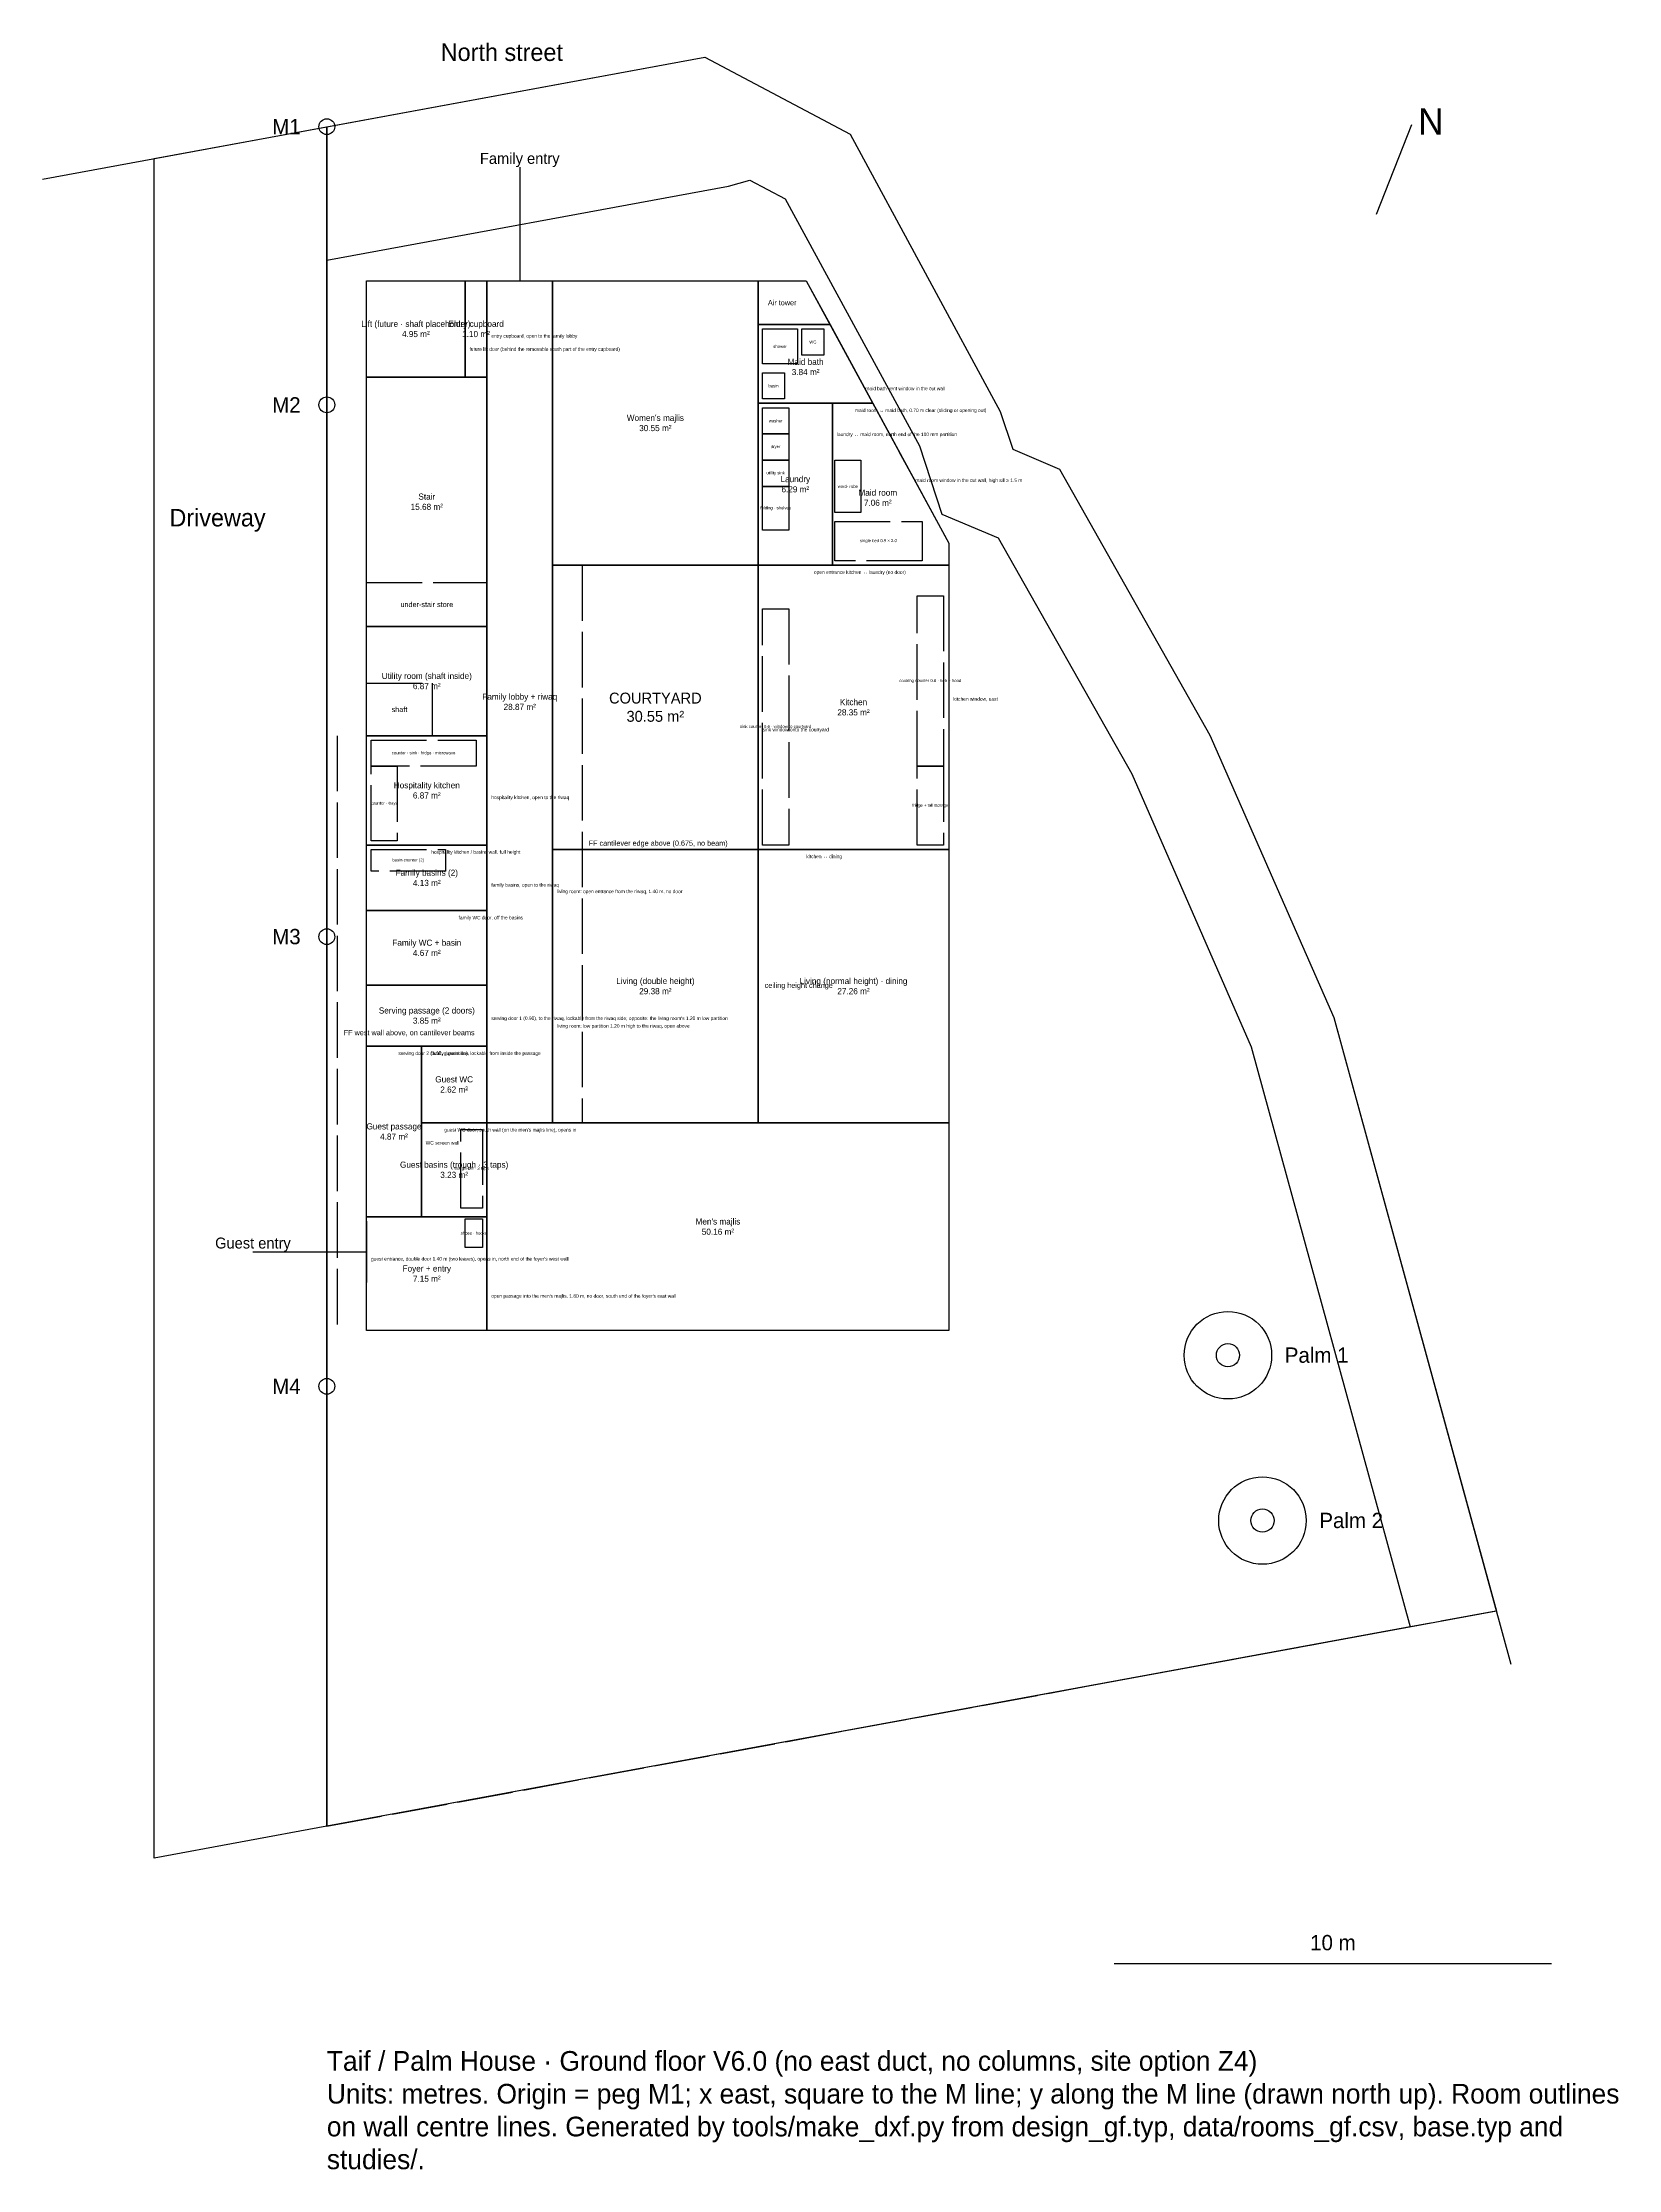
# Model space of a CAD drawing. Header units: metres. Extents: x -6.5 to 29.5, y -46.7 to 1.9.
import ezdxf

# ---------------------------------------------------------------- set-up
doc = ezdxf.new("R2010")
doc.units = ezdxf.units.M
doc.linetypes.add('DASHED', pattern=[1.524, 1.27, -0.254])
for name, color, linetype in [('AIR-TOWER', 4, 'CONTINUOUS'), ('ANNOTATION', 7, 'CONTINUOUS'), ('BUILDING-OUTLINE', 1, 'CONTINUOUS'), ('COURTYARD', 150, 'CONTINUOUS'), ('DOORS', 1, 'CONTINUOUS'), ('ENTRIES', 30, 'CONTINUOUS'), ('FIXTURES', 8, 'DASHED'), ('MARKS', 4, 'DASHED'), ('OPENINGS', 6, 'CONTINUOUS'), ('ROOM-LABELS', 7, 'CONTINUOUS'), ('ROOMS-CIRC', 9, 'CONTINUOUS'), ('ROOMS-CORE', 252, 'CONTINUOUS'), ('ROOMS-FAMILY', 40, 'CONTINUOUS'), ('ROOMS-GUEST', 32, 'CONTINUOUS'), ('ROOMS-SERVICE', 140, 'CONTINUOUS'), ('SITE-DRIVEWAY', 5, 'CONTINUOUS'), ('SITE-ENVELOPE', 3, 'CONTINUOUS'), ('SITE-LAND', 8, 'CONTINUOUS'), ('SITE-LANE', 7, 'CONTINUOUS'), ('SITE-PALMS', 94, 'CONTINUOUS'), ('SITE-PEGS', 94, 'CONTINUOUS'), ('SITE-SOUTH', 3, 'DASHED'), ('WALLS-SPECIAL', 7, 'CONTINUOUS'), ('WINDOWS', 4, 'CONTINUOUS')]:
    doc.layers.add(name, color=color, linetype=linetype)

msp = doc.modelspace()

# ---------------------------------------------------------------- linework, layer by layer
at = {"layer": 'AIR-TOWER'}
msp.add_lwpolyline([(9.86, -3.525), (10.961, -3.525), (11.504, -4.525), (9.86, -4.525)], close=True, dxfattribs=at)
at = {"layer": 'ANNOTATION'}
for p, q in [((24, -2), (24.803, 0.048)), ((18, -42), (28, -42))]:
    msp.add_line(p, q, dxfattribs=at)
at = {"layer": 'BUILDING-OUTLINE'}
msp.add_lwpolyline([(0.91, -3.525), (10.961, -3.525), (14.221, -9.525), (14.221, -27.525), (0.91, -27.525)], close=True, dxfattribs=at)
at = {"layer": 'COURTYARD'}
msp.add_lwpolyline([(5.16, -10.025), (9.86, -10.025), (9.86, -16.525), (5.16, -16.525)], close=True, dxfattribs=at)
at = {"layer": 'DOORS'}
for p, q in [((3.16, -4.425), (3.16, -5.425)), ((11.625, -6.325), (12.325, -6.325)), ((10.31, -16.525), (11.41, -16.525)), ((2.51, -17.925), (3.31, -17.925)), ((3.66, -19.775), (3.66, -20.675)), ((1.01, -21.025), (2.06, -21.025)), ((2.21, -22.775), (2.96, -22.775)), ((0.91, -25.025), (0.91, -26.425))]:
    msp.add_line(p, q, dxfattribs=at)
at = {"layer": 'ENTRIES'}
for p, q in [((4.41, -0.925), (4.41, -3.525)), ((-1.69, -25.725), (0.91, -25.725))]:
    msp.add_line(p, q, dxfattribs=at)
at = {"layer": 'FIXTURES'}
for points in [[(9.96, -4.625), (10.76, -4.625), (10.76, -5.425), (9.96, -5.425)], [(10.86, -4.625), (11.36, -4.625), (11.36, -5.225), (10.86, -5.225)], [(9.96, -5.625), (10.46, -5.625), (10.46, -6.225), (9.96, -6.225)], [(9.96, -6.425), (10.56, -6.425), (10.56, -7.025), (9.96, -7.025)], [(9.96, -7.025), (10.56, -7.025), (10.56, -7.625), (9.96, -7.625)], [(9.96, -7.625), (10.56, -7.625), (10.56, -8.225), (9.96, -8.225)], [(11.61, -7.625), (12.21, -7.625), (12.21, -8.825), (11.61, -8.825)], [(9.96, -8.225), (10.56, -8.225), (10.56, -9.225), (9.96, -9.225)], [(11.61, -9.025), (13.61, -9.025), (13.61, -9.925), (11.61, -9.925)], [(9.96, -11.025), (10.56, -11.025), (10.56, -16.425), (9.96, -16.425)], [(13.496, -10.725), (14.096, -10.725), (14.096, -14.625), (13.496, -14.625)], [(1.01, -14.025), (3.41, -14.025), (3.41, -14.625), (1.01, -14.625)], [(1.01, -14.625), (1.61, -14.625), (1.61, -16.325), (1.01, -16.325)], [(13.496, -14.625), (14.096, -14.625), (14.096, -16.425), (13.496, -16.425)], [(1.01, -16.525), (2.71, -16.525), (2.71, -17.025), (1.01, -17.025)], [(3.06, -22.925), (3.56, -22.925), (3.56, -24.725), (3.06, -24.725)], [(3.16, -24.975), (3.56, -24.975), (3.56, -25.625), (3.16, -25.625)]]:
    msp.add_lwpolyline(points, close=True, dxfattribs=at)
at = {"layer": 'MARKS'}
for p, q in [((5.835, -10.025), (5.835, -22.775)), ((0.235, -13.925), (0.235, -27.525)), ((9.86, -16.525), (9.86, -22.775))]:
    msp.add_line(p, q, dxfattribs=at)
for points in [[(0.91, -10.425), (3.66, -10.425), (3.66, -11.425), (0.91, -11.425)], [(0.91, -12.725), (2.41, -12.725), (2.41, -13.925), (0.91, -13.925)]]:
    msp.add_lwpolyline(points, close=True, dxfattribs=at)
at = {"layer": 'OPENINGS'}
for p, q in [((3.66, -3.725), (3.66, -5.525)), ((10.61, -10.025), (11.46, -10.025)), ((3.66, -14.125), (3.66, -16.225)), ((3.66, -16.525), (3.66, -17.825)), ((5.16, -16.625), (5.16, -18.025)), ((3.66, -25.675), (3.66, -27.475))]:
    msp.add_line(p, q, dxfattribs=at)
at = {"layer": 'ROOMS-CIRC'}
msp.add_lwpolyline([(3.66, -3.525), (5.16, -3.525), (5.16, -22.775), (3.66, -22.775)], close=True, dxfattribs=at)
at = {"layer": 'ROOMS-CORE'}
for points in [[(0.91, -3.525), (3.16, -3.525), (3.16, -5.725), (0.91, -5.725)], [(3.16, -3.525), (3.66, -3.525), (3.66, -5.725), (3.16, -5.725)], [(0.91, -5.725), (3.66, -5.725), (3.66, -11.425), (0.91, -11.425)], [(0.91, -11.425), (3.66, -11.425), (3.66, -13.925), (0.91, -13.925)]]:
    msp.add_lwpolyline(points, close=True, dxfattribs=at)
at = {"layer": 'ROOMS-FAMILY'}
for points in [[(5.16, -3.525), (9.86, -3.525), (9.86, -10.025), (5.16, -10.025)], [(5.16, -16.525), (9.86, -16.525), (9.86, -22.775), (5.16, -22.775)], [(9.86, -16.525), (14.221, -16.525), (14.221, -22.775), (9.86, -22.775)]]:
    msp.add_lwpolyline(points, close=True, dxfattribs=at)
at = {"layer": 'ROOMS-GUEST'}
for points in [[(0.91, -21.025), (2.16, -21.025), (2.16, -24.925), (0.91, -24.925)], [(2.16, -21.025), (3.66, -21.025), (3.66, -22.775), (2.16, -22.775)], [(2.16, -22.775), (3.66, -22.775), (3.66, -24.925), (2.16, -24.925)], [(3.66, -22.775), (14.221, -22.775), (14.221, -27.525), (3.66, -27.525)], [(0.91, -24.925), (3.66, -24.925), (3.66, -27.525), (0.91, -27.525)]]:
    msp.add_lwpolyline(points, close=True, dxfattribs=at)
at = {"layer": 'ROOMS-SERVICE'}
for points in [[(9.86, -4.525), (11.504, -4.525), (12.482, -6.325), (9.86, -6.325)], [(9.86, -6.325), (11.56, -6.325), (11.56, -10.025), (9.86, -10.025)], [(11.56, -6.325), (12.482, -6.325), (14.221, -9.525), (14.221, -10.025), (11.56, -10.025)], [(9.86, -10.025), (14.221, -10.025), (14.221, -16.525), (9.86, -16.525)], [(0.91, -13.925), (3.66, -13.925), (3.66, -16.425), (0.91, -16.425)], [(0.91, -16.425), (3.66, -16.425), (3.66, -17.925), (0.91, -17.925)], [(0.91, -17.925), (3.66, -17.925), (3.66, -19.625), (0.91, -19.625)], [(0.91, -19.625), (3.66, -19.625), (3.66, -21.025), (0.91, -21.025)]]:
    msp.add_lwpolyline(points, close=True, dxfattribs=at)
at = {"layer": 'SITE-DRIVEWAY'}
msp.add_lwpolyline([(-3.95, -0.73), (0, 0), (0, -38.86), (-3.95, -39.59)], close=True, dxfattribs=at)
at = {"layer": 'SITE-ENVELOPE'}
msp.add_lwpolyline([(0, -38.86), (0, -3.05), (9.18, -1.36), (9.67, -1.22), (10.48, -1.65), (13.55, -7.3), (14.06, -8.86), (15.35, -9.4), (18.4, -14.8), (21.13, -21.04), (24.77, -34.3)], close=True, dxfattribs=at)
at = {"layer": 'SITE-LAND'}
msp.add_lwpolyline([(0, 0), (8.64, 1.59), (11.96, -0.17), (15.39, -6.51), (15.68, -7.37), (16.75, -7.83), (20.19, -13.91), (23.02, -20.37), (26.74, -33.94), (0, -38.86)], close=True, dxfattribs=at)
at = {"layer": 'SITE-LANE'}
for points in [[(-6.5, -1.2), (8.64, 1.59)], [(8.64, 1.59), (11.96, -0.17), (15.39, -6.51), (15.68, -7.37), (16.75, -7.83), (20.19, -13.91), (23.02, -20.37), (27.07, -35.15)]]:
    msp.add_lwpolyline(points, dxfattribs=at)
at = {"layer": 'SITE-PALMS'}
for centre, radius in [((20.6, -28.09), 1), ((20.6, -28.09), 0.265), ((21.39, -31.87), 1), ((21.39, -31.87), 0.265)]:
    msp.add_circle(centre, radius, dxfattribs=at)
at = {"layer": 'SITE-PEGS'}
for centre in [(0, 0), (0, -6.36), (0, -18.52), (0, -28.8)]:
    msp.add_circle(centre, 0.18, dxfattribs=at)
at = {"layer": 'SITE-SOUTH'}
msp.add_lwpolyline([(0, -38.86), (26.75, -33.93)], dxfattribs=at)
at = {"layer": 'WALLS-SPECIAL'}
for p, q in [((9.86, -3.525), (9.86, -10.025)), ((11.56, -6.475), (11.56, -7.275)), ((0.91, -16.425), (3.66, -16.425)), ((5.16, -18.025), (5.16, -22.775)), ((0.91, -21.025), (3.66, -21.025)), ((2.16, -22.775), (2.16, -23.375))]:
    msp.add_line(p, q, dxfattribs=at)
at = {"layer": 'WINDOWS'}
for p, q in [((12.048, -5.525), (12.374, -6.125)), ((13.08, -7.425), (13.624, -8.425)), ((9.86, -12.625), (9.86, -14.625)), ((14.221, -12.225), (14.221, -13.625))]:
    msp.add_line(p, q, dxfattribs=at)

# ---------------------------------------------------------------- texts
at = {"layer": 'AIR-TOWER', "insert": (10.41, -4.025), "char_height": 0.12, "attachment_point": 5}
msp.add_mtext('Air tower', dxfattribs=at)
at = {"layer": 'ANNOTATION'}
for s, insert, char_height, attachment_point in [('N', (24.949, 0.421), 0.6, 1), ('10 m', (23, -41.7), 0.35, 8)]:
    msp.add_mtext(s, dxfattribs=dict(at, insert=insert, char_height=char_height, attachment_point=attachment_point))
at = {"layer": 'ANNOTATION', "insert": (0, -44), "char_height": 0.45, "width": 30, "attachment_point": 1}
msp.add_mtext('Taif / Palm House · Ground floor V6.0 (no east duct, no columns, site option Z4)\\PUnits: metres. Origin = peg M1; x east, square to the M line; y along the M line (drawn north up). Room outlines on wall centre lines. Generated by tools/make_dxf.py from design_gf.typ, data/rooms_gf.csv, base.typ and studies/.', dxfattribs=at)
at = {"layer": 'DOORS', "char_height": 0.08, "attachment_point": 1}
for s, insert in [('future lift door (behind the removable south part of the entry cupboard)', (3.26, -5.045)), ('maid room ↔ maid bath, 0.70 m clear (sliding or opening out)', (12.075, -6.445)), ('kitchen ↔ dining', (10.96, -16.645)), ('family WC door, off the basins', (3.01, -18.045)), ("serving door 1 (0.90), to the riwaq, lockable from the riwaq side; opposite: the living room's 1.20 m low partition", (3.76, -20.345)), ('serving door 2 (1.05, guest side), lockable from inside the passage', (1.635, -21.145)), ("guest WC door, south wall (on the men's majlis line), opens in", (2.685, -22.895)), ("guest entrance, double door 1.40 m (two leaves), opens in, north end of the foyer's west wall", (1.01, -25.845))]:
    msp.add_mtext(s, dxfattribs=dict(at, insert=insert))
at = {"layer": 'ENTRIES', "char_height": 0.25, "attachment_point": 8}
for s, insert in [('Family entry', (4.41, -0.925)), ('Guest entry', (-1.69, -25.725))]:
    msp.add_mtext(s, dxfattribs=dict(at, insert=insert))
at = {"layer": 'FIXTURES', "char_height": 0.07, "attachment_point": 5}
for s, insert in [('shower', (10.36, -5.025)), ('WC', (11.11, -4.925)), ('basin', (10.21, -5.925)), ('washer', (10.26, -6.725)), ('dryer', (10.26, -7.325)), ('utility sink', (10.26, -7.925)), ('ward- robe', (11.91, -8.225)), ('folding · shelves', (10.26, -8.725)), ('single bed 0.9 × 2.0', (12.61, -9.475)), ('cooking counter 0.6 · hob + hood', (13.796, -12.675)), ('sink counter 0.6 · window to courtyard', (10.26, -13.725)), ('counter · sink · fridge · microwave', (2.21, -14.325)), ('counter · trays', (1.31, -15.475)), ('fridge + tall storage', (13.796, -15.525)), ('basin counter (2)', (1.86, -16.775)), ('trough 1.8 · 3 taps', (3.31, -23.825)), ('shoes · hooks', (3.36, -25.3))]:
    msp.add_mtext(s, dxfattribs=dict(at, insert=insert))
at = {"layer": 'MARKS', "char_height": 0.12}
for s, insert, attachment_point in [('under-stair store', (2.285, -10.925), 5), ('shaft', (1.66, -13.325), 5), ('FF cantilever edge above (0.675, no beam)', (5.985, -16.4), 4), ('ceiling height change', (10.01, -19.65), 4), ('FF west wall above, on cantilever beams', (0.385, -20.725), 4)]:
    msp.add_mtext(s, dxfattribs=dict(at, insert=insert, attachment_point=attachment_point))
at = {"layer": 'OPENINGS', "char_height": 0.08, "attachment_point": 1}
for s, insert in [('entry cupboard, open to the family lobby', (3.76, -4.745)), ('open entrance kitchen ↔ laundry (no door)', (11.135, -10.145)), ('hospitality kitchen, open to the riwaq', (3.76, -15.295)), ('family basins, open to the riwaq', (3.76, -17.295)), ('living room: open entrance from the riwaq, 1.40 m, no door', (5.26, -17.445)), ("open passage into the men's majlis, 1.80 m, no door, south end of the foyer's east wall", (3.76, -26.695))]:
    msp.add_mtext(s, dxfattribs=dict(at, insert=insert))
at = {"layer": 'ROOM-LABELS', "attachment_point": 5}
for s, insert, char_height in [('Lift (future · shaft placeholder)\\P4.95 m²', (2.035, -4.625), 0.14), ('Entry cupboard\\P1.10 m²', (3.41, -4.625), 0.14), ('Maid bath\\P3.84 m²', (10.945, -5.494), 0.14), ("Women's majlis\\P30.55 m²", (7.51, -6.775), 0.14), ('Laundry\\P6.29 m²', (10.71, -8.175), 0.14), ('Stair\\P15.68 m²', (2.285, -8.575), 0.14), ('Maid room\\P7.06 m²', (12.595, -8.484), 0.14), ('Utility room (shaft inside)\\P6.87 m²', (2.285, -12.675), 0.14), ('Family lobby + riwaq\\P28.87 m²', (4.41, -13.15), 0.14), ('COURTYARD\\P30.55 m²', (7.51, -13.275), 0.25), ('Kitchen\\P28.35 m²', (12.04, -13.275), 0.14), ('Hospitality kitchen\\P6.87 m²', (2.285, -15.175), 0.14), ('Family basins (2)\\P4.13 m²', (2.285, -17.175), 0.14), ('Family WC + basin\\P4.67 m²', (2.285, -18.775), 0.14), ('Living (double height)\\P29.38 m²', (7.51, -19.65), 0.14), ('Living (normal height) · dining\\P27.26 m²', (12.04, -19.65), 0.14), ('Serving passage (2 doors)\\P3.85 m²', (2.285, -20.325), 0.14), ('Guest WC\\P2.62 m²', (2.91, -21.9), 0.14), ('Guest passage\\P4.87 m²', (1.535, -22.975), 0.14), ('Guest basins (trough · 3 taps)\\P3.23 m²', (2.91, -23.85), 0.14), ("Men's majlis\\P50.16 m²", (8.941, -25.15), 0.14), ('Foyer + entry\\P7.15 m²', (2.285, -26.225), 0.14)]:
    msp.add_mtext(s, dxfattribs=dict(at, insert=insert, char_height=char_height))
at = {"layer": 'SITE-DRIVEWAY', "insert": (-2.5, -9), "char_height": 0.4, "attachment_point": 5}
msp.add_mtext('Driveway', dxfattribs=at)
at = {"layer": 'SITE-LANE', "insert": (4, 1.7), "char_height": 0.4, "attachment_point": 5}
msp.add_mtext('North street', dxfattribs=at)
at = {"layer": 'SITE-PALMS', "char_height": 0.35, "attachment_point": 4}
for s, insert in [('Palm 1', (21.9, -28.09)), ('Palm 2', (22.69, -31.87))]:
    msp.add_mtext(s, dxfattribs=dict(at, insert=insert))
at = {"layer": 'SITE-PEGS', "char_height": 0.35, "attachment_point": 6}
for s, insert in [('M1', (-0.6, 0)), ('M2', (-0.6, -6.36)), ('M3', (-0.6, -18.52)), ('M4', (-0.6, -28.8))]:
    msp.add_mtext(s, dxfattribs=dict(at, insert=insert))
at = {"layer": 'WALLS-SPECIAL', "char_height": 0.08, "attachment_point": 1}
for s, insert in [('laundry ↔ maid room, north end of the 100 mm partition', (11.66, -6.995)), ('hospitality kitchen / basins wall, full height', (2.385, -16.545)), ('living room: low partition 1.20 m high to the riwaq, open above', (5.26, -20.52)), ('family / guest line', (2.385, -21.145)), ('WC screen wall', (2.26, -23.195))]:
    msp.add_mtext(s, dxfattribs=dict(at, insert=insert))
at = {"layer": 'WINDOWS', "char_height": 0.08, "attachment_point": 1}
for s, insert in [('maid bath vent window in the cut wall', (12.311, -5.945)), ('maid room window in the cut wall, high sill ≥ 1.5 m', (13.452, -8.045)), ('kitchen window, east', (14.321, -13.045)), ('sink window onto the courtyard', (9.96, -13.745))]:
    msp.add_mtext(s, dxfattribs=dict(at, insert=insert))

doc.saveas('drawing.dxf')
